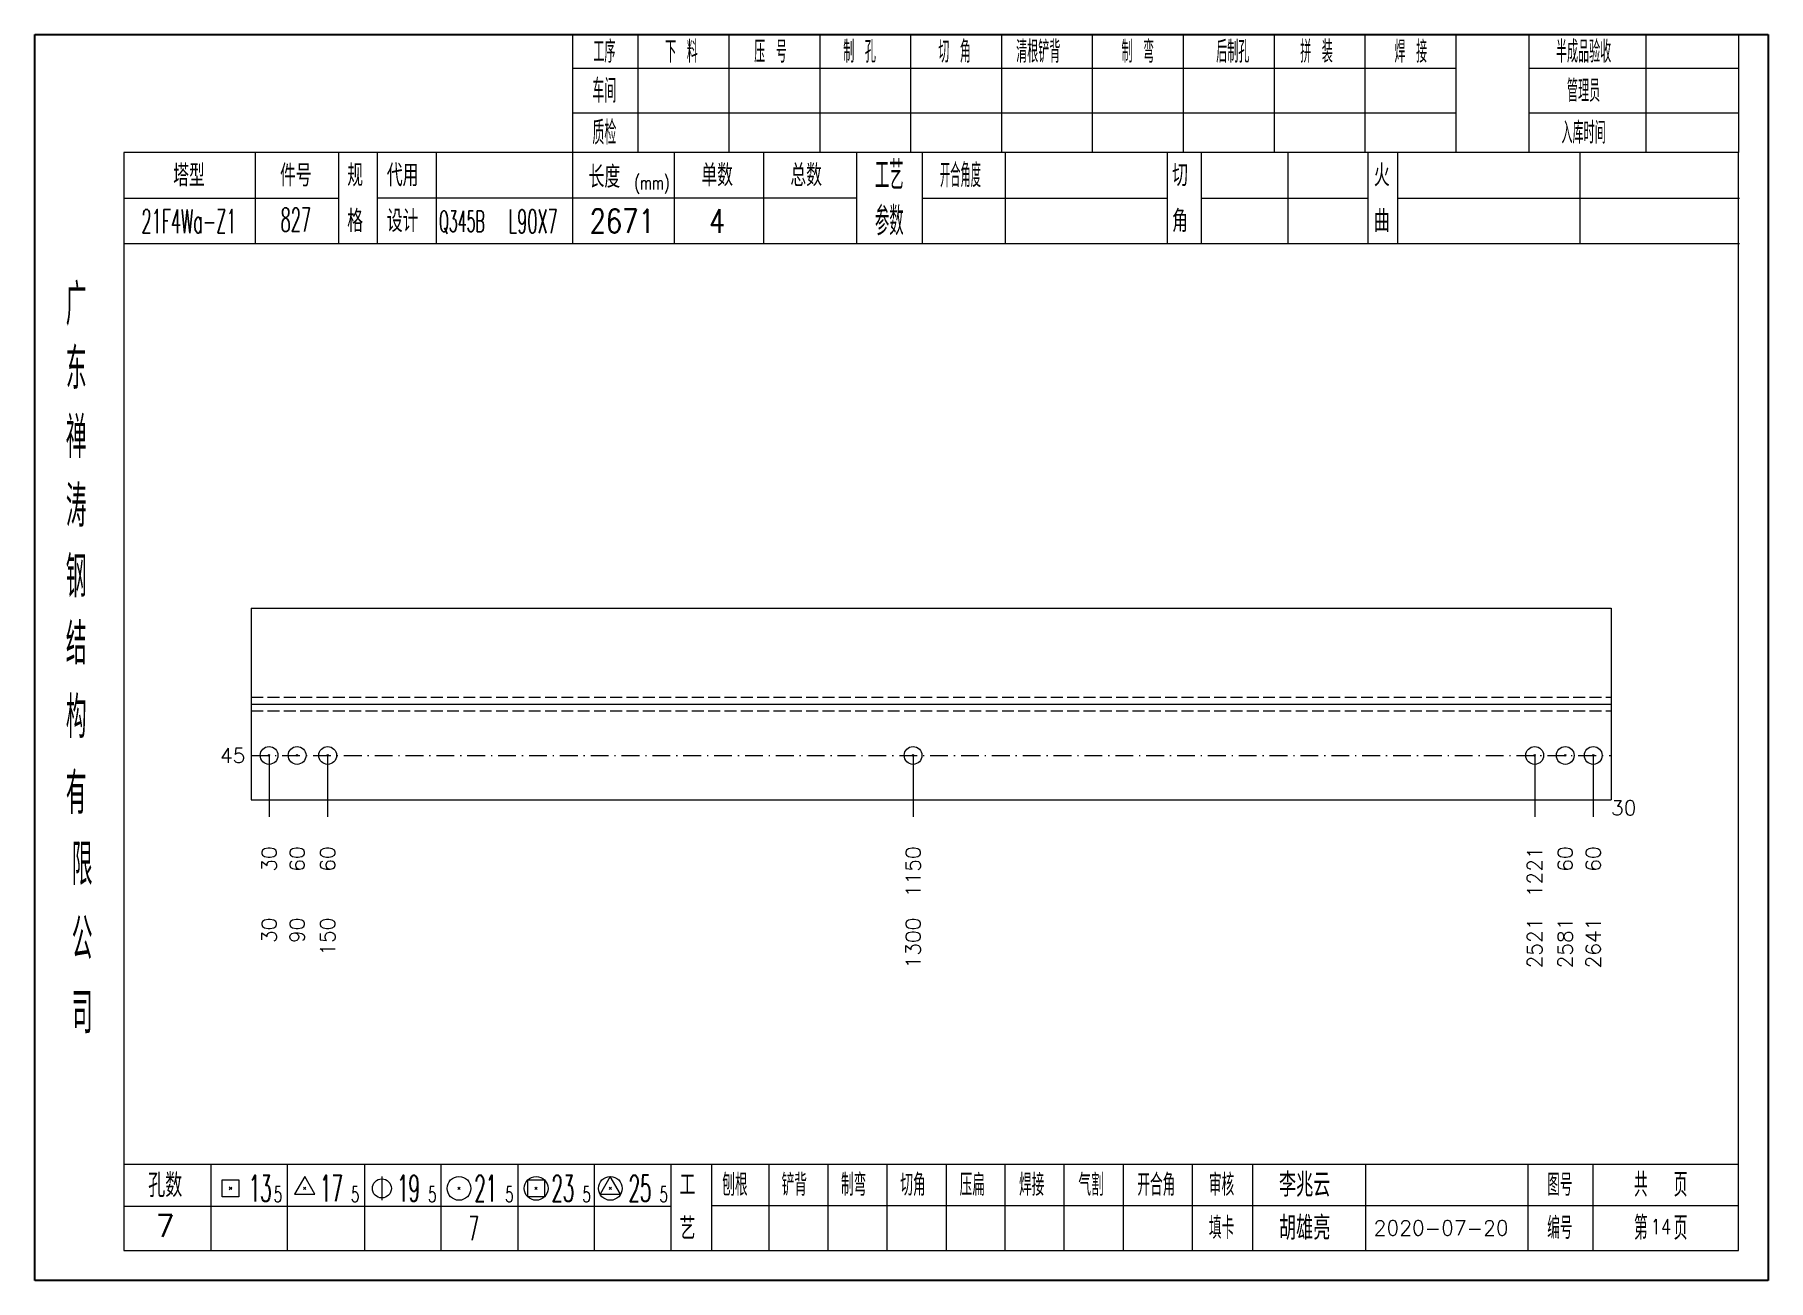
# Model space of a CAD drawing. Extents: x 1310 to 15542, y -76 to 8381.
# Drawn here: x 5574.1 to 5866.2, y 933.9 to 1143.8 of the extents above; entities that cross this region are included whole.
import ezdxf
from ezdxf.enums import TextEntityAlignment as Align

# ---------------------------------------------------------------- set-up
doc = ezdxf.new("R2010")
doc.units = 0
doc.header["$MEASUREMENT"] = 0
doc.linetypes.add('一点画线', pattern=[5.2, 3, -1, 0.2, -1])
doc.linetypes.add('虚线', pattern=[2.75, 2, -0.75])
doc.layers.get('0').update_dxf_attribs({"linetype": 'CONTINUOUS', "lineweight": 25})
for name, color, linetype, lineweight in [('1', 7, 'CONTINUOUS', 25), ('4', 7, 'CONTINUOUS', 25), ('5', 7, 'CONTINUOUS', 25)]:
    doc.layers.add(name, color=color, linetype=linetype, lineweight=lineweight)
doc.styles.get("Standard").update_dxf_attribs({"font": 'simplex.shx', "width": 0.7, "height": 3, "bigfont": 'gbhzfs.shx'})

msp = doc.modelspace()

# ---------------------------------------------------------------- texts
at = {"color": 7, "linetype": 'Continuous', "lineweight": 13}
msp.add_text('45', height=2.5, dxfattribs=at).set_placement((5609.612, 1022.337), align=Align.MIDDLE_RIGHT)
at = {"layer": '1', "color": 7, "linetype": 'Continuous', "lineweight": 13}
msp.add_text('30', height=2.5, dxfattribs=at).set_placement((5839.742, 1013.504), align=Align.MIDDLE_LEFT)
at = {"layer": '1', "color": 8, "linetype": 'Continuous', "lineweight": 9}
for s, p in [('30', (5613.612, 1007.004)), ('60', (5618.332, 1007.004)), ('60', (5623.479, 1007.004)), ('1150', (5722.131, 1007.004)), ('1221', (5826.874, 1007.004)), ('60', (5832.021, 1007.004)), ('60', (5836.742, 1007.004))]:
    msp.add_text(s, height=2.5, rotation=90, dxfattribs=at).set_placement(p, align=Align.MIDDLE_RIGHT)
at = {"layer": '1', "color": 7, "linetype": 'Continuous', "lineweight": 13}
for s, p in [('30', (5613.612, 995.004)), ('90', (5618.332, 995.004)), ('150', (5623.479, 995.004)), ('1300', (5722.131, 995.004)), ('2521', (5826.874, 995.004)), ('2581', (5832.021, 995.004)), ('2641', (5836.742, 995.004))]:
    msp.add_text(s, height=2.5, rotation=90, dxfattribs=at).set_placement(p, align=Align.MIDDLE_RIGHT)
at = {"layer": '4', "color": 1, "linetype": 'Continuous', "lineweight": 25}
for s, height, width, p in [('工序', 3.7, 0.7, (5670.112, 1140.961)), ('下 料', 3.7, 0.7, (5683.112, 1140.961)), ('压 号', 3.7, 0.7, (5698.112, 1140.961)), ('制 孔', 3.7, 0.7, (5713.112, 1140.961)), ('切 角', 3.7, 0.7, (5729.112, 1140.961)), ('清根铲背 ', 3.7, 0.7, (5744.112, 1140.961)), (' 制 弯', 3.7, 0.7, (5759.112, 1140.961)), (' 后制孔', 3.7, 0.7, (5775.112, 1140.961)), ('拼 装', 3.7, 0.7, (5790.112, 1140.961)), (' 焊 接', 3.7, 0.7, (5805.112, 1140.961)), ('半成品验收', 3.7, 0.7, (5835.112, 1140.961)), ('车间', 4, 0.7, (5670.112, 1134.361)), ('管理员', 3.7, 0.7, (5835.112, 1134.361)), ('质检', 4, 0.7, (5670.112, 1127.301)), ('入库时间', 3.7, 0.7, (5835.112, 1127.301)), ('工艺', 4.8, 0.7, (5718.112, 1120.121)), ('开合角度', 4, 0.6, (5730.112, 1120.121)), ('(mm)', 2.24, 0.7, (5678.112, 1118.861)), ('21F4Wa-Z1', 4, 0.5, (5600.112, 1112.381)), ('827', 4, 0.5, (5618.112, 1112.631)), ('Q345B', 3.5, 0.5, (5646.112, 1112.361)), ('L90X7', 4, 0.5, (5658.112, 1112.361)), ('2671', 4, 0.8, (5673.112, 1112.411)), ('4', 4, 0.8, (5689.112, 1112.411)), ('参数', 4.8, 0.7, (5718.112, 1112.411)), ('广', 6.96, 0.7, (5581.112, 1098.331)), ('东', 6.96, 0.7, (5581.112, 1087.541)), ('禅', 6.96, 0.7, (5581.112, 1075.951)), ('涛', 6.96, 0.7, (5581.112, 1064.351)), ('钢', 6.96, 0.7, (5581.112, 1052.461)), ('结', 6.96, 0.7, (5581.112, 1041.151)), ('构', 6.96, 0.7, (5581.112, 1028.771)), ('有', 6.96, 0.7, (5581.112, 1015.961)), ('限', 6.96, 0.7, (5582.112, 1003.961)), ('公', 6.96, 0.7, (5582.112, 991.421)), ('司', 6.96, 0.7, (5582.112, 978.941)), ('13', 4.47, 0.5, (5612.112, 949.361)), ('5', 2.68, 0.6, (5615.112, 948.361)), ('17', 4.47, 0.5, (5624.112, 949.361)), ('5', 2.68, 0.6, (5628.112, 948.361)), ('19', 4.47, 0.5, (5637.112, 949.361)), ('5', 2.68, 0.6, (5641.112, 948.361)), ('21', 4.47, 0.5, (5650.112, 949.361)), ('5', 2.68, 0.6, (5654.112, 948.361)), ('23', 4.47, 0.5, (5663.112, 949.361)), ('5', 2.68, 0.6, (5667.112, 948.361)), ('25', 4.47, 0.5, (5676.112, 949.361)), ('5', 2.68, 0.6, (5680.112, 948.361)), ('刨根', 3.7, 0.8, (5692.112, 949.961)), ('铲背', 3.7, 0.8, (5702.112, 949.961)), ('制弯', 3.7, 0.8, (5712.112, 949.961)), ('切角', 3.7, 0.8, (5722.112, 949.961)), ('压扁', 3.7, 0.8, (5732.112, 949.961)), ('焊接', 3.7, 0.8, (5742.112, 949.961)), ('气割', 3.7, 0.8, (5752.112, 949.961)), ('开合角', 3.7, 0.8, (5763.112, 949.961)), ('审核', 3.7, 0.8, (5774.112, 949.961)), ('图号', 3.7, 0.8, (5831.112, 949.961)), ('共  页', 4, 0.8, (5848.112, 949.961)), ('7', 4, 0.5, (5648.112, 942.611)), ('填卡', 3.7, 0.8, (5774.112, 942.691)), ('编号', 3.7, 0.8, (5831.112, 942.691)), ('第  页', 4, 0.8, (5848.112, 942.691))]:
    msp.add_text(s, height=height, dxfattribs=dict(at, width=width)).set_placement(p, align=Align.MIDDLE_CENTER)
for s, height, p in [('塔型', 3.7, (5600.112, 1120.091)), ('件号', 3.7, (5618.112, 1120.091)), ('规', 3.7, (5628.112, 1120.121)), ('代用', 3.7, (5636.112, 1120.121)), ('长度', 3.7, (5670.112, 1119.861)), ('单数', 3.7, (5689.112, 1120.121)), ('总数', 3.7, (5704.112, 1120.121)), ('切', 3.7, (5767.112, 1120.121)), ('火', 3.7, (5801.112, 1120.121)), ('格', 3.7, (5628.112, 1112.411)), ('设计', 3.7, (5636.112, 1112.411)), ('角', 3.7, (5767.112, 1112.411)), ('曲', 3.7, (5801.112, 1112.411)), ('李兆云', 4, (5788.112, 949.961)), ('孔数', 4, (5596.112, 949.881)), ('工', 3.7, (5684.112, 949.961)), ('7', 3.7, (5596.112, 943.051)), ('艺', 3.7, (5684.112, 942.611)), ('胡雄亮', 4, (5788.112, 942.691)), ('2020-07-20', 2.5, (5811.112, 942.691))]:
    msp.add_text(s, height=height, dxfattribs=at).set_placement(p, align=Align.MIDDLE_CENTER)
at = {"layer": '4', "color": 6, "linetype": 'Continuous', "lineweight": 25, "width": 0.8}
msp.add_text('14', height=2.5, dxfattribs=at).set_placement((5848.137, 942.919), align=Align.MIDDLE_CENTER)

# ---------------------------------------------------------------- blocks, each defined once
blk = doc.blocks.new('孔21.5')
at = {"layer": '5', "color": 7, "linetype": 'Continuous', "lineweight": 13}
for p, q in [((-0.1, -0.1), (0.1, 0.1)), ((0.1, -0.1), (-0.1, 0.1))]:
    blk.add_line(p, q, dxfattribs=at)
blk.add_circle((0, 0), 1, dxfattribs=at)
blk = doc.blocks.new('CTJGK')
at = {"color": 6, "linetype": 'Continuous'}
for p, q in [((0, 209.97), (292.13, 209.97)), ((0, 0), (0, 209.97)), ((292.13, 209.97), (292.13, 0)), ((292.13, 0), (0, 0))]:
    blk.add_line(p, q, dxfattribs=at)

# ---------------------------------------------------------------- linework, layer by layer
at = {"color": 7, "linetype": 'Continuous', "lineweight": 18}
for p, q in [((5610.612, 1047.171), (5610.612, 1014.837)), ((5610.612, 1047.171), (5839.742, 1047.171)), ((5839.742, 1047.171), (5839.742, 1014.837)), ((5610.612, 1031.004), (5839.742, 1031.004))]:
    msp.add_line(p, q, dxfattribs=at)
at = {"color": 1, "linetype": '虚线', "lineweight": 18}
for p, q in [((5610.612, 1032.171), (5839.742, 1032.171)), ((5610.612, 1029.837), (5839.742, 1029.837))]:
    msp.add_line(p, q, dxfattribs=at)
at = {"color": 3, "linetype": '一点画线', "lineweight": 13}
msp.add_line((5610.612, 1022.337), (5839.742, 1022.337), dxfattribs=at)
at = {"color": 7, "linetype": 'Continuous', "lineweight": 13}
for p, q in [((5613.612, 1022.337), (5613.612, 1012.004)), ((5623.479, 1022.337), (5623.479, 1012.004)), ((5722.131, 1022.337), (5722.131, 1012.004)), ((5826.874, 1022.337), (5826.874, 1012.004)), ((5836.742, 1022.337), (5836.742, 1012.004))]:
    msp.add_line(p, q, dxfattribs=at)
at = {"layer": '1', "color": 7, "linetype": 'Continuous', "lineweight": 18}
msp.add_line((5610.612, 1014.837), (5839.742, 1014.837), dxfattribs=at)
at = {"layer": '4', "color": 1, "linetype": 'Continuous', "lineweight": 18}
for p, q in [((5574.112, 1143.831), (5574.112, 933.861)), ((5866.242, 1143.831), (5574.112, 1143.831)), ((5664.742, 1143.831), (5664.742, 1123.991)), ((5675.772, 1143.831), (5675.772, 1123.971)), ((5691.082, 1143.831), (5691.082, 1123.971)), ((5706.402, 1143.831), (5706.402, 1123.971)), ((5721.712, 1143.831), (5721.712, 1123.971)), ((5737.022, 1143.831), (5737.022, 1123.971)), ((5752.332, 1143.831), (5752.332, 1123.971)), ((5767.652, 1143.831), (5767.652, 1123.971)), ((5782.962, 1143.831), (5782.962, 1123.971)), ((5798.272, 1143.831), (5798.272, 1123.971)), ((5813.582, 1143.831), (5813.582, 1123.991)), ((5813.582, 1143.831), (5813.582, 1123.971)), ((5825.862, 1143.831), (5825.862, 1123.971)), ((5845.612, 1143.831), (5845.612, 1123.971)), ((5861.192, 1143.831), (5861.192, 1123.971)), ((5866.242, 1114.031), (5866.242, 1143.831)), ((5813.582, 1138.101), (5664.742, 1138.101)), ((5861.192, 1138.101), (5825.862, 1138.101)), ((5813.582, 1130.621), (5664.742, 1130.621)), ((5861.192, 1130.621), (5825.862, 1130.621)), ((5589.122, 1123.971), (5589.122, 938.911)), ((5861.192, 1123.971), (5589.122, 1123.971)), ((5611.242, 1123.981), (5611.242, 1108.561)), ((5625.392, 1108.561), (5625.392, 1123.971)), ((5631.892, 1108.561), (5631.892, 1123.971)), ((5641.762, 1123.971), (5641.762, 1108.561)), ((5664.742, 1123.991), (5664.742, 1108.561)), ((5681.862, 1123.971), (5681.862, 1108.561)), ((5696.912, 1123.971), (5696.912, 1108.561)), ((5712.612, 1123.971), (5712.612, 1108.561)), ((5723.672, 1123.971), (5723.672, 1108.561)), ((5737.622, 1123.971), (5737.622, 1108.561)), ((5764.922, 1123.971), (5764.922, 1108.561)), ((5770.682, 1123.971), (5770.682, 1108.561)), ((5785.302, 1123.971), (5785.302, 1108.561)), ((5798.762, 1123.971), (5798.762, 1108.561)), ((5803.752, 1123.971), (5803.752, 1108.561)), ((5834.492, 1123.971), (5834.492, 1108.561)), ((5861.192, 938.911), (5861.192, 1123.971)), ((5625.392, 1116.211), (5589.122, 1116.211)), ((5712.612, 1116.261), (5631.892, 1116.261)), ((5723.672, 1116.261), (5764.922, 1116.261)), ((5770.682, 1116.261), (5798.762, 1116.261)), ((5803.752, 1116.261), (5861.372, 1116.261)), ((5866.242, 933.861), (5866.242, 1114.031)), ((5861.372, 1108.561), (5589.122, 1108.561)), ((5589.122, 953.441), (5861.192, 953.441)), ((5603.812, 953.441), (5603.812, 938.911)), ((5616.742, 938.911), (5616.742, 953.441)), ((5629.672, 953.441), (5629.672, 938.911)), ((5642.592, 938.911), (5642.592, 953.441)), ((5655.522, 953.441), (5655.522, 938.911)), ((5668.452, 938.911), (5668.452, 953.441)), ((5681.372, 938.911), (5681.372, 953.441)), ((5688.242, 938.911), (5688.242, 953.441)), ((5697.902, 938.911), (5697.902, 953.441)), ((5707.842, 938.911), (5707.842, 953.441)), ((5717.782, 938.911), (5717.782, 953.441)), ((5727.732, 938.911), (5727.732, 953.441)), ((5737.672, 938.911), (5737.672, 953.441)), ((5747.612, 938.911), (5747.612, 953.441)), ((5757.562, 938.911), (5757.562, 953.441)), ((5769.202, 938.911), (5769.202, 953.441)), ((5779.352, 938.911), (5779.352, 953.441)), ((5798.412, 938.911), (5798.412, 953.441)), ((5825.792, 938.911), (5825.792, 953.441)), ((5836.752, 938.911), (5836.752, 953.441)), ((5681.372, 946.311), (5589.122, 946.311)), ((5688.202, 946.471), (5861.192, 946.471)), ((5589.122, 938.911), (5861.192, 938.911)), ((5574.112, 933.861), (5866.242, 933.861))]:
    msp.add_line(p, q, dxfattribs=at)
at = {"layer": '4', "color": 7, "linetype": 'Continuous', "lineweight": 13}
for p, q in [((5605.698, 947.947), (5605.698, 950.775)), ((5605.698, 950.775), (5608.526, 950.775)), ((5606.912, 949.161), (5607.312, 949.561)), ((5607.312, 949.161), (5606.912, 949.561)), ((5608.526, 950.775), (5608.526, 947.947)), ((5619.612, 951.361), (5617.88, 948.361)), ((5619.412, 949.161), (5619.812, 949.561)), ((5619.812, 949.161), (5619.412, 949.561)), ((5621.344, 948.361), (5619.612, 951.361)), ((5632.612, 951.361), (5632.612, 947.361)), ((5645.412, 949.161), (5645.812, 949.561)), ((5645.812, 949.161), (5645.412, 949.561)), ((5657.198, 947.947), (5657.198, 950.775)), ((5657.198, 950.775), (5660.026, 950.775)), ((5658.412, 949.161), (5658.812, 949.561)), ((5658.812, 949.161), (5658.412, 949.561)), ((5660.026, 950.775), (5660.026, 947.947)), ((5671.112, 951.361), (5669.38, 948.361)), ((5670.912, 949.161), (5671.312, 949.561)), ((5671.312, 949.161), (5670.912, 949.561)), ((5672.844, 948.361), (5671.112, 951.361)), ((5608.526, 947.947), (5605.698, 947.947)), ((5617.88, 948.361), (5621.344, 948.361)), ((5660.026, 947.947), (5657.198, 947.947)), ((5669.38, 948.361), (5672.844, 948.361))]:
    msp.add_line(p, q, dxfattribs=at)
for centre, radius in [((5632.612, 949.361), 1.6), ((5645.612, 949.361), 2), ((5658.612, 949.361), 2), ((5671.112, 949.361), 2)]:
    msp.add_circle(centre, radius, dxfattribs=at)

# ---------------------------------------------------------------- block references
at = {"color": 0, "linetype": 'Continuous'}
msp.add_blockref('CTJGK', (5574.112, 933.861), dxfattribs=at)
at = {"layer": '1', "color": 8, "linetype": 'Continuous', "lineweight": 9, "xscale": 1.5, "yscale": 1.5, "zscale": 1.5}
for p in [(5613.612, 1022.337), (5618.332, 1022.337), (5623.479, 1022.337), (5722.131, 1022.337), (5826.874, 1022.337), (5832.021, 1022.337), (5836.742, 1022.337)]:
    msp.add_blockref('孔21.5', p, dxfattribs=at)

msp.set_redraw_order([(e.dxf.handle, doc.entitydb.next_handle()) for e in msp.query("TEXT MTEXT ATTDEF DIMENSION ARC_DIMENSION")])  # texts and dimensions are drawn at this point

doc.saveas('drawing.dxf')
